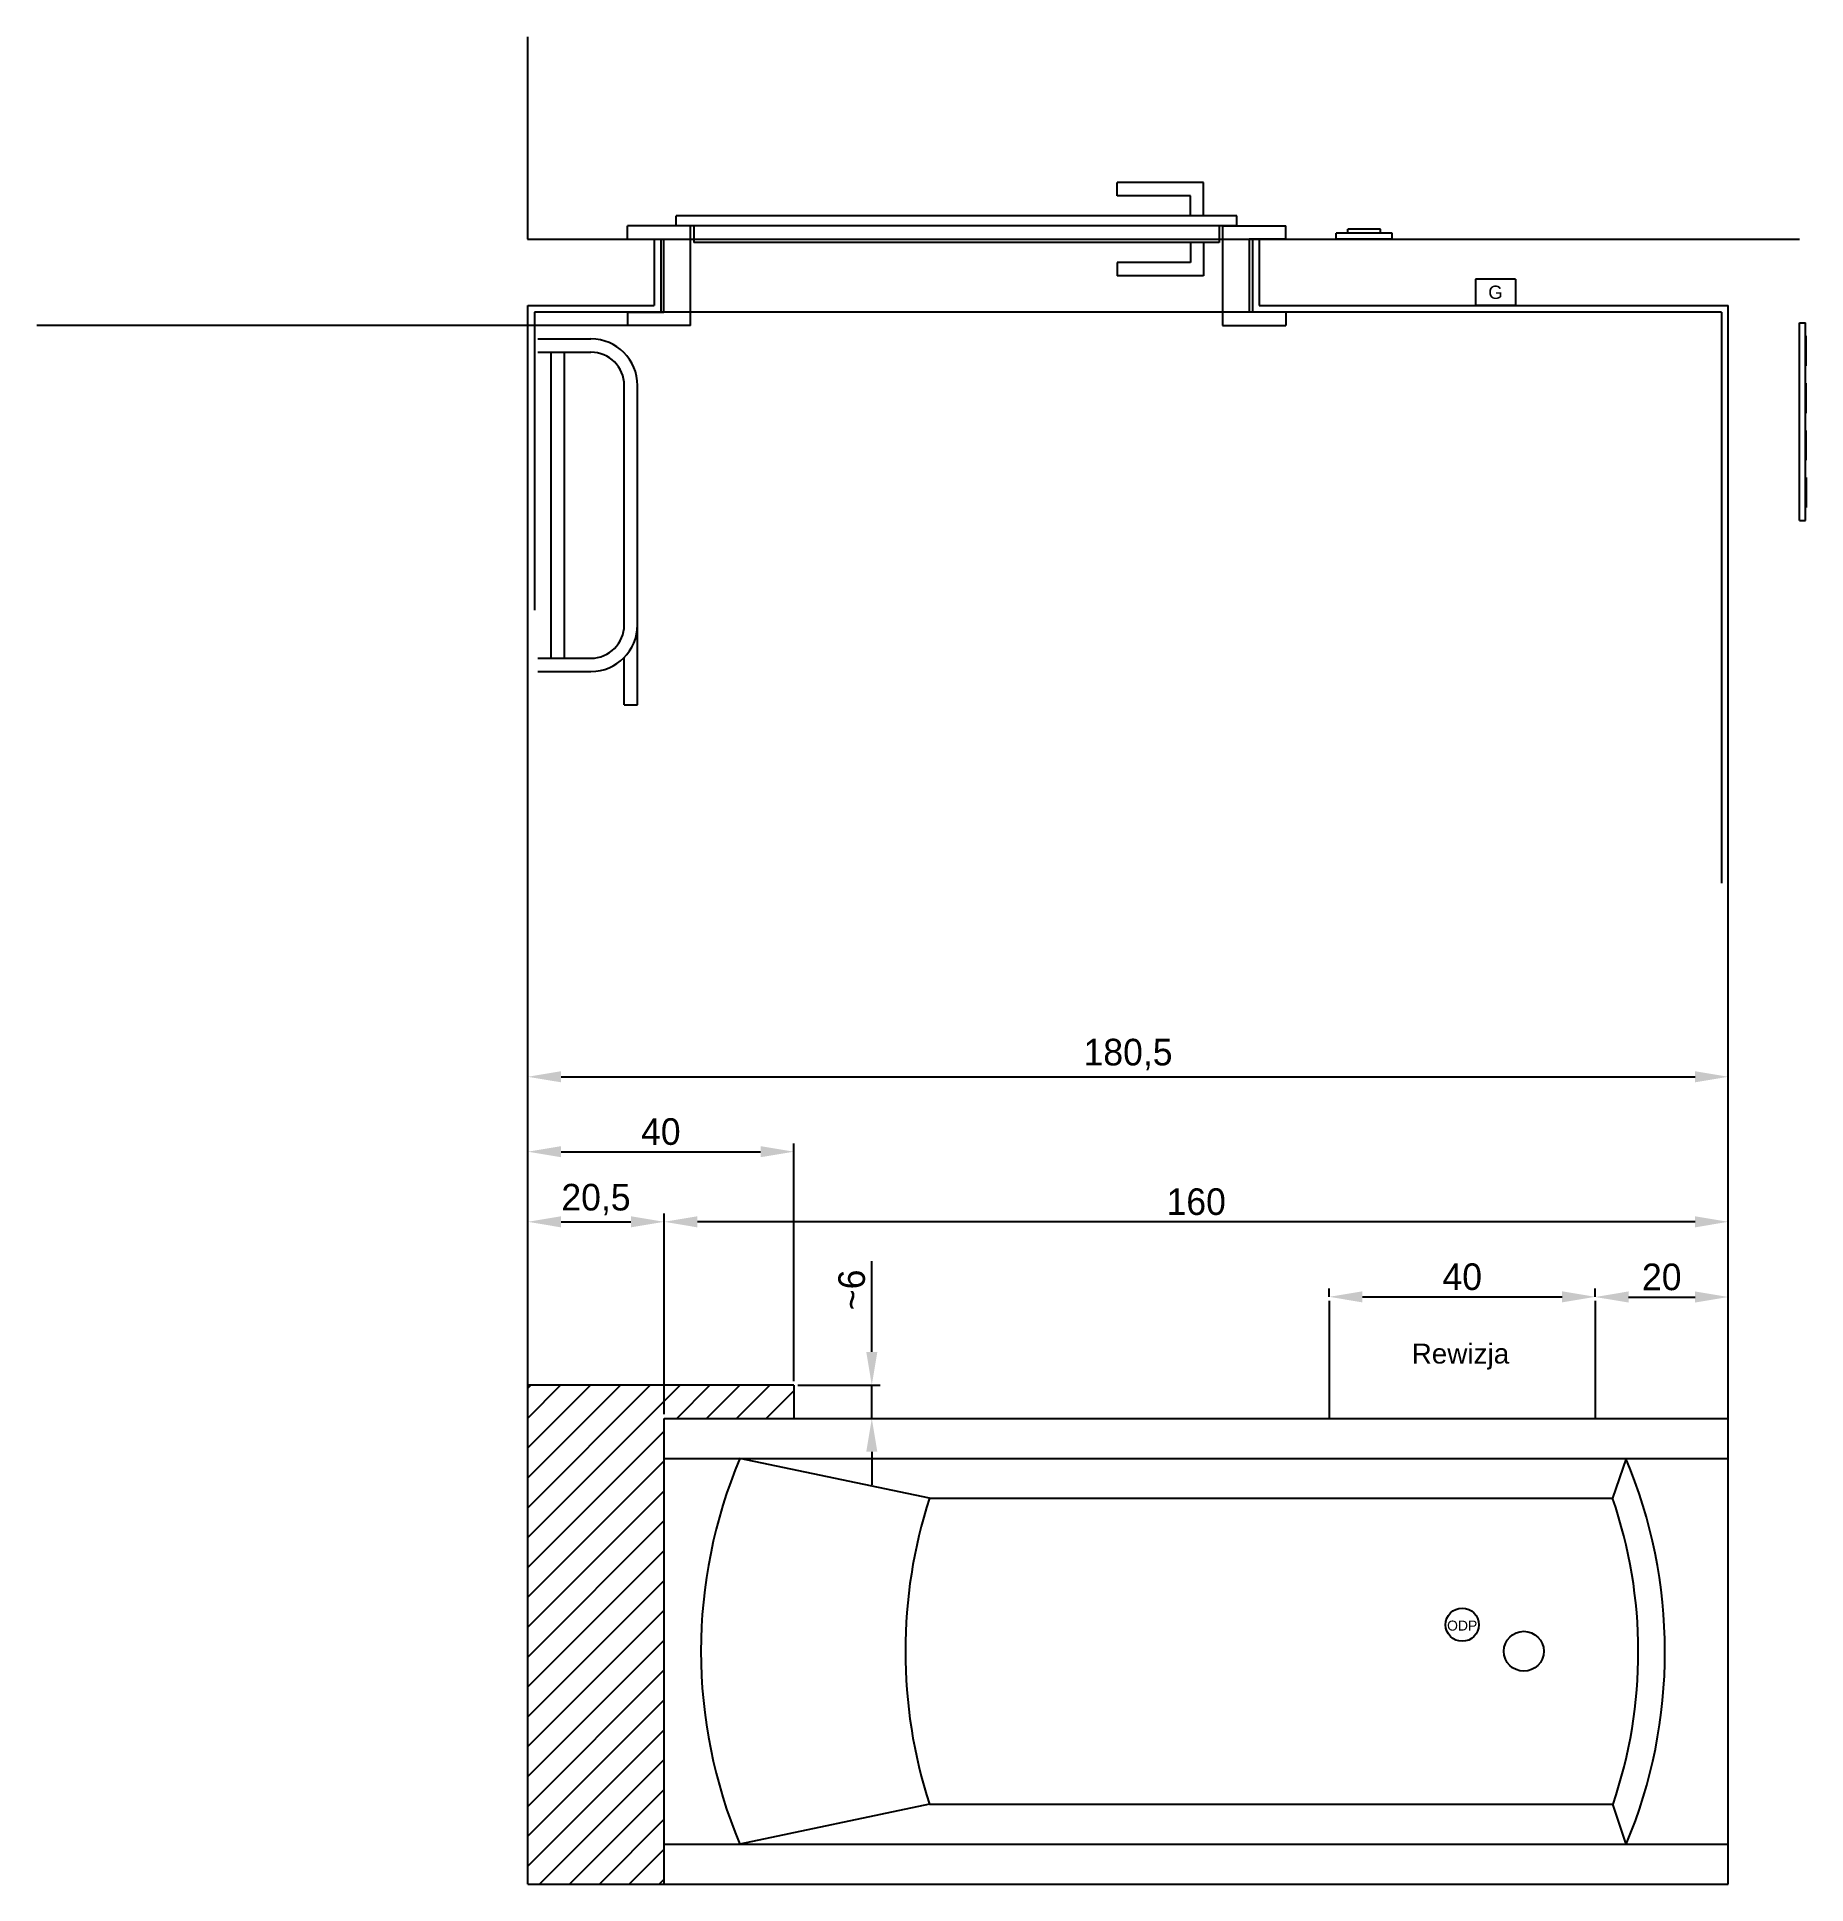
# Model space of a CAD drawing. Header units: millimetres. Extents: x 976 to 9349, y -1578 to 2211.
# Drawn here: x 3579.9 to 3845.9, y 207.1 to 484.8 of the extents above; entities that cross this region are included whole.
import ezdxf

# ---------------------------------------------------------------- set-up
doc = ezdxf.new("R2010")
doc.units = ezdxf.units.MM
for name, color, linetype in [('Drzwi', 34, 'Continuous'), ('Elektryka - obudowy', 174, 'Continuous'), ('Grzejniki', 12, 'Continuous'), ('Inst - odpływ', 35, 'Continuous'), ('Inst - woda', 220, 'Continuous'), ('Listwy', 42, 'Continuous'), ('Płytki', 254, 'Continuous'), ('Usunięte', 10, 'Continuous'), ('Wbudowane', 175, 'Continuous'), ('Ściany', 7, 'Continuous')]:
    doc.layers.add(name, color=color, linetype=linetype)
doc.dimstyles.new('ISO-25', dxfattribs={"dimtxt": 4, "dimasz": 5, "dimexe": 1.25, "dimexo": 0.625, "dimgap": 1, "dimtad": 1, "dimtxsty": 'Standard', "dimcen": 2.5, "dimadec": 0, "dimazin": 0, "dimtfac": 1, "dimtmove": 0, "dimatfit": 3, "dimfxl": 1, "dimarcsym": 0})

msp = doc.modelspace()

# ---------------------------------------------------------------- texts
at = {"layer": 'Inst - odpływ', "insert": (3794.192, 245.911), "char_height": 1.5, "width": 5, "attachment_point": 5}
msp.add_mtext('{\\fArial|b0|i0|c238|p0;ODP}', dxfattribs=at)
at = {"layer": 'Inst - woda', "insert": (3786.593, 288.317), "char_height": 3, "width": 24.68198, "attachment_point": 1}
msp.add_mtext('{\\fArial|b0|i0|c238|p0;Rewizja}', dxfattribs=at)

# ---------------------------------------------------------------- blocks, each defined once
blk = doc.blocks.new('Z$W@#18756')
for p, q in [((0, 6), (0, 0)), ((0, 6), (4, 6)), ((4, 6), (4, 0)), ((0, 0), (4, 0))]:
    blk.add_line(p, q)
blk = doc.blocks.new('Z$W@#26308')
at = {"rotation": -90.00000000000001}
blk.add_blockref('Z$W@#18756', (0, 4), dxfattribs=at)
at = {"insert": (3, 2), "char_height": 2, "width": 6, "attachment_point": 5}
blk.add_mtext('{\\fArial|b0|i0|c238|p0;G}', dxfattribs=at)
blk = doc.blocks.new('Z$W@#12287')
for p, q in [((0, 55), (8, 55)), ((0, 53), (8, 53)), ((2, 7), (2, 53)), ((4, 7), (4, 53)), ((13, 12), (13, 48)), ((15, 0), (15, 48)), ((0, 7), (8, 7)), ((13, 0), (13, 7.1)), ((0, 5), (8, 5)), ((13, 0), (15, 0))]:
    blk.add_line(p, q)
for centre, radius, start, end in [((8, 48), 7, 0, 90), ((8, 48), 5, 0, 90), ((8, 12), 5, 270, 0), ((8, 12), 7, 270, 0)]:
    blk.add_arc(centre, radius, start, end)
blk = doc.blocks.new('Z$W@#18128')
for p, q in [((0, 1.5), (0, 0.6)), ((0, 1.5), (8.4, 1.5)), ((0, 0.6), (8.4, 0.6)), ((1.75, 0.6), (1.75, 0)), ((1.75, 0), (6.65, 0)), ((6.65, 0.6), (6.65, 0)), ((8.4, 1.5), (8.4, 0.6))]:
    blk.add_line(p, q)
blk = doc.blocks.new('Z$W@#23178')
for p, q in [((0, 1), (0, 0.1)), ((0, 1), (29.7, 1)), ((0, 0.1), (29.7, 0.1)), ((1.95, 0.1), (1.95, 0)), ((6.45, 0), (1.95, 0)), ((6.45, 0.1), (6.45, 0)), ((9.05, 0.1), (9.05, 0)), ((9.05, 0), (13.55, 0)), ((13.55, 0.1), (13.55, 0)), ((16.15, 0.1), (16.15, 0)), ((16.15, 0), (20.65, 0)), ((20.65, 0.1), (20.65, 0)), ((23.25, 0.1), (23.25, 0)), ((23.25, 0), (27.75, 0)), ((27.75, 0.1), (27.75, 0)), ((29.7, 1), (29.7, 0.1))]:
    blk.add_line(p, q)
blk = doc.blocks.new('Z$W@#8064')
for p, q in [((0, 160), (0, 0)), ((0, 160), (70, 160)), ((6, 160), (6, 0)), ((64, 160), (64, 0)), ((70, 160), (70, 0)), ((12, 120.11), (6, 148.61)), ((58, 120.11), (64, 148.61)), ((12, 120.11), (12, 17.33)), ((58, 120.11), (58, 17.4)), ((6, 15.33, 3.98), (12, 17.33, 1.93)), ((64, 15.33, 3.98), (58, 17.4, 1.93)), ((0, 0), (70, 0))]:
    blk.add_line(p, q)
blk.add_circle((35, 30.74), 3)
for centre, radius, start, end in [((35, 79.65), 74.81, 67.1916, 112.8084), ((35, 48.92), 74.81, 72.0945, 107.9055), ((34.9, 84.33, 3.98), 70.81, 251.1307, 289.0395), ((34.9, 84.33, 3.98), 74.81, 247.2742, 292.8911)]:
    blk.add_arc(centre, radius, start, end)
blk = doc.blocks.new('Z$W@#29855')
for p, q in [((12.35, 16.5), (12.35, 21.5)), ((14.35, 16.5), (14.35, 19.5)), ((0, 13), (0, 15)), ((9.5, 15), (0, 15)), ((7.35, 15), (7.35, 16.5)), ((9.5, 15), (9.5, 0)), ((10, 15), (10, 12.5)), ((0, 13), (5.5, 13)), ((5.5, 13), (5.5, 2)), ((12.35, 12.5), (12.35, 7.5)), ((14.35, 12.5), (14.35, 9.5)), ((0, 2), (5.5, 2)), ((0, 2), (0, 0)), ((9.5, 0), (0, 0))]:
    blk.add_line(p, q)
at = {"layer": 'Drzwi'}
for p, q in [((12.35, 21.5), (25.35, 21.5)), ((14.35, 19.5), (25.35, 19.5)), ((25.35, 19.5), (25.35, 21.5)), ((7.35, 16.5), (91.65, 16.5)), ((7.35, 15), (91.65, 15)), ((89, 15), (89, 12.5)), ((89.5, 0), (89.5, 15)), ((89.5, 15), (99, 15)), ((91.65, 15), (91.65, 16.5)), ((99, 13), (99, 15)), ((10, 12.5), (89, 12.5)), ((99, 13), (93.5, 13)), ((93.5, 2), (93.5, 13)), ((14.35, 9.5), (25.35, 9.5)), ((25.35, 9.5), (25.35, 7.5)), ((12.35, 7.5), (25.35, 7.5)), ((89.5, 0), (99, 0)), ((99, 2), (93.5, 2)), ((99, 2), (99, 0))]:
    blk.add_line(p, q, dxfattribs=at)
blk = doc.blocks.new('*D226')
at = {"layer": 'Defpoints', "color": 0}
for p in [(3693.7, 282.06), (3705.42, 282.06), (3693.7, 277.06)]:
    blk.add_point(p, dxfattribs=at)
at = {"layer": 'Płytki', "color": 0, "lineweight": -2}
for p, q in [((3705.42, 287.06), (3705.42, 300.73)), ((3694.32, 282.06), (3706.67, 282.06)), ((3705.42, 277.06), (3705.42, 282.06)), ((3694.32, 277.06), (3706.67, 277.06)), ((3705.42, 272.06), (3705.42, 267.06))]:
    blk.add_line(p, q, dxfattribs=at)
at = {"layer": 'Płytki', "color": 0}
for points in [[(3704.59, 287.06), (3706.26, 287.06), (3705.42, 282.06)], [(3706.26, 272.06), (3704.59, 272.06), (3705.42, 277.06)]]:
    blk.add_solid(points, dxfattribs=at)
at = {"layer": 'Płytki', "color": 0, "insert": (3702.42, 296.4), "char_height": 4, "attachment_point": 5, "rotation": 90}
blk.add_mtext('~6', dxfattribs=at)
blk = doc.blocks.new('*D227')
at = {"layer": 'Defpoints', "color": 0}
for p in [(3693.7, 317.17), (3653.7, 282.06), (3693.7, 282.06)]:
    blk.add_point(p, dxfattribs=at)
at = {"layer": 'Płytki', "color": 0, "lineweight": -2}
for p, q in [((3653.7, 282.69), (3653.7, 318.42)), ((3658.7, 317.17), (3688.7, 317.17)), ((3693.7, 282.69), (3693.7, 318.42))]:
    blk.add_line(p, q, dxfattribs=at)
at = {"layer": 'Płytki', "color": 0}
for points in [[(3658.7, 318), (3658.7, 316.34), (3653.7, 317.17)], [(3688.7, 316.34), (3688.7, 318), (3693.7, 317.17)]]:
    blk.add_solid(points, dxfattribs=at)
at = {"layer": 'Płytki', "color": 0, "insert": (3673.7, 320.17), "char_height": 4, "attachment_point": 5}
blk.add_mtext('40', dxfattribs=at)
blk = doc.blocks.new('*D228')
at = {"layer": 'Defpoints', "color": 0}
for p in [(3834.2, 328.43), (3653.7, 325.71), (3834.2, 318.12)]:
    blk.add_point(p, dxfattribs=at)
at = {"layer": 'Płytki', "color": 0, "lineweight": -2}
for p, q in [((3653.7, 326.34), (3653.7, 329.68)), ((3658.7, 328.43), (3829.2, 328.43)), ((3834.2, 318.75), (3834.2, 329.68))]:
    blk.add_line(p, q, dxfattribs=at)
at = {"layer": 'Płytki', "color": 0}
for points in [[(3658.7, 329.27), (3658.7, 327.6), (3653.7, 328.43)], [(3829.2, 327.6), (3829.2, 329.27), (3834.2, 328.43)]]:
    blk.add_solid(points, dxfattribs=at)
at = {"layer": 'Płytki', "color": 0, "insert": (3743.95, 331.77), "char_height": 4, "attachment_point": 5}
blk.add_mtext('180,5', dxfattribs=at)
blk = doc.blocks.new('*D229')
at = {"layer": 'Defpoints', "color": 0}
for p in [(3674.2, 306.63), (3653.7, 282.69), (3674.2, 277.06)]:
    blk.add_point(p, dxfattribs=at)
at = {"layer": 'Płytki', "color": 0, "lineweight": -2}
for p, q in [((3653.7, 283.31), (3653.7, 307.88)), ((3658.7, 306.63), (3669.2, 306.63)), ((3674.2, 277.69), (3674.2, 307.88))]:
    blk.add_line(p, q, dxfattribs=at)
at = {"layer": 'Płytki', "color": 0}
for points in [[(3658.7, 307.46), (3658.7, 305.79), (3653.7, 306.63)], [(3669.2, 305.79), (3669.2, 307.46), (3674.2, 306.63)]]:
    blk.add_solid(points, dxfattribs=at)
at = {"layer": 'Płytki', "color": 0, "insert": (3663.95, 309.96), "char_height": 4, "attachment_point": 5}
blk.add_mtext('20,5', dxfattribs=at)
blk = doc.blocks.new('*D230')
at = {"layer": 'Defpoints', "color": 0}
for p in [(3674.2, 306.63), (3674.2, 277.06), (3834.2, 277.06)]:
    blk.add_point(p, dxfattribs=at)
at = {"layer": 'Płytki', "color": 0, "lineweight": -2}
for p, q in [((3674.2, 277.69), (3674.2, 307.88)), ((3829.2, 306.63), (3679.2, 306.63)), ((3834.2, 277.69), (3834.2, 307.88))]:
    blk.add_line(p, q, dxfattribs=at)
at = {"layer": 'Płytki', "color": 0}
for points in [[(3679.2, 307.46), (3679.2, 305.79), (3674.2, 306.63)], [(3829.2, 305.79), (3829.2, 307.46), (3834.2, 306.63)]]:
    blk.add_solid(points, dxfattribs=at)
at = {"layer": 'Płytki', "color": 0, "insert": (3754.2, 309.63), "char_height": 4, "attachment_point": 5}
blk.add_mtext('160', dxfattribs=at)
blk = doc.blocks.new('*D232')
at = {"layer": 'Defpoints', "color": 0}
for p in [(3814.2, 294.72), (3834.2, 295.32), (3834.2, 294.72)]:
    blk.add_point(p, dxfattribs=at)
at = {"layer": 'Inst - woda', "color": 0, "lineweight": -2}
for p, q in [((3814.2, 295.35), (3814.2, 296.57)), ((3819.2, 295.32), (3829.2, 295.32)), ((3834.2, 295.35), (3834.2, 296.57))]:
    blk.add_line(p, q, dxfattribs=at)
at = {"layer": 'Inst - woda', "color": 0}
for points in [[(3819.2, 296.16), (3819.2, 294.49), (3814.2, 295.32)], [(3829.2, 294.49), (3829.2, 296.16), (3834.2, 295.32)]]:
    blk.add_solid(points, dxfattribs=at)
at = {"layer": 'Inst - woda', "color": 0, "insert": (3824.2, 298.32), "char_height": 4, "attachment_point": 5}
blk.add_mtext('20', dxfattribs=at)
blk = doc.blocks.new('*D233')
at = {"layer": 'Defpoints', "color": 0}
for p in [(3774.2, 294.72), (3814.2, 295.35), (3814.2, 295.32)]:
    blk.add_point(p, dxfattribs=at)
at = {"layer": 'Inst - woda', "color": 0, "lineweight": -2}
for p, q in [((3774.2, 295.35), (3774.2, 296.6)), ((3779.2, 295.35), (3809.2, 295.35)), ((3814.2, 295.95), (3814.2, 296.6))]:
    blk.add_line(p, q, dxfattribs=at)
at = {"layer": 'Inst - woda', "color": 0}
for points in [[(3779.2, 296.18), (3779.2, 294.51), (3774.2, 295.35)], [(3809.2, 294.51), (3809.2, 296.18), (3814.2, 295.35)]]:
    blk.add_solid(points, dxfattribs=at)
at = {"layer": 'Inst - woda', "color": 0, "insert": (3794.2, 298.35), "char_height": 4, "attachment_point": 5}
blk.add_mtext('40', dxfattribs=at)

# ---------------------------------------------------------------- dimensions: what is measured, and where the dimension line sits
at = {"layer": 'Inst - woda'}
for base, p1, p2, picture, middle in [((3814.196, 295.348), (3774.196, 294.723), (3814.196, 295.323), '*D233', (3794.196, 298.348)), ((3834.196, 295.323), (3814.196, 294.723), (3834.196, 294.723), '*D232', (3824.196, 298.323))]:
    dim = msp.add_linear_dim(base=base, p1=p1, p2=p2, dimstyle='ISO-25', dxfattribs=at)
    dim.commit()
    dim.dimension.update_dxf_attribs({"geometry": picture, "text_midpoint": middle})
at = {"layer": 'Płytki'}
for base, p1, p2, picture, middle in [((3834.196, 328.433), (3653.696, 325.713), (3834.196, 318.121), '*D228', (3743.946, 331.766)), ((3693.696, 317.17), (3653.696, 282.063), (3693.696, 282.063), '*D227', (3673.696, 320.17)), ((3674.196, 306.627), (3653.696, 282.688), (3674.196, 277.063), '*D229', (3663.946, 309.961)), ((3674.196, 306.627), (3834.196, 277.063), (3674.196, 277.063), '*D230', (3754.196, 309.627))]:
    dim = msp.add_linear_dim(base=base, p1=p1, p2=p2, dimstyle='ISO-25', dxfattribs=at)
    dim.commit()
    dim.dimension.update_dxf_attribs({"geometry": picture, "text_midpoint": middle})
dim = msp.add_linear_dim(base=(3705.424, 282.063), p1=(3693.696, 277.063), p2=(3693.696, 282.063), angle=90, text='~6', dimstyle='ISO-25', dxfattribs=at)
dim.commit()
dim.dimension.update_dxf_attribs({"geometry": '*D226', "text_midpoint": (3702.424, 296.397)})

# ---------------------------------------------------------------- hatches: boundary and pattern name
at = {"layer": 'Ściany'}
h = msp.add_hatch(dxfattribs=at)
h.set_pattern_fill('ANSI31', color=256, style=0)
h.paths.add_polyline_path([(3653.696, 207.063), (3674.196, 207.063), (3674.196, 213.063), (3674.196, 271.063), (3674.196, 277.063), (3693.696, 277.063), (3693.696, 282.063), (3653.696, 282.063)])

# ---------------------------------------------------------------- linework, layer by layer
msp.add_line((3678.171, 441.363), (3579.895, 441.363))
at = {"layer": 'Inst - odpływ'}
msp.add_circle((3794.196, 246.056), 2.5, dxfattribs=at)
at = {"layer": 'Inst - woda'}
for p, q in [((3774.196, 294.723), (3774.196, 277.063)), ((3814.196, 294.723), (3814.196, 277.063))]:
    msp.add_line(p, q, dxfattribs=at)
at = {"layer": 'Listwy'}
for p, q in [((3653.646, 480.763), (3653.646, 454.363)), ((3653.646, 454.363), (3668.671, 454.363)), ((3767.671, 454.363), (3844.896, 454.363))]:
    msp.add_line(p, q, dxfattribs=at)
at = {"layer": 'Płytki'}
for p, q in [((3672.696, 454.363), (3763.646, 454.363)), ((3673.696, 454.363), (3714.696, 454.363)), ((3673.696, 454.363), (3673.696, 443.363)), ((3714.696, 454.363), (3762.593, 454.363)), ((3762.646, 454.363), (3762.646, 443.363)), ((3654.696, 443.363), (3654.696, 398.563)), ((3833.196, 443.363), (3654.696, 443.363)), ((3833.196, 443.363), (3833.196, 357.563))]:
    msp.add_line(p, q, dxfattribs=at)
at = {"layer": 'Ściany'}
for p, q in [((3653.646, 484.763), (3653.646, 454.363)), ((3653.646, 454.363), (3672.696, 454.363)), ((3672.696, 454.363), (3672.696, 444.363)), ((3763.646, 454.363), (3763.646, 444.363)), ((3763.646, 454.363), (3844.896, 454.363)), ((3653.696, 444.363), (3672.696, 444.363)), ((3653.696, 207.063), (3653.696, 444.363)), ((3763.646, 444.363), (3834.196, 444.363)), ((3834.196, 207.063), (3834.196, 444.363)), ((3693.696, 282.063), (3653.696, 282.063)), ((3693.696, 282.063), (3693.696, 277.063)), ((3653.696, 207.063), (3834.196, 207.063))]:
    msp.add_line(p, q, dxfattribs=at)

# ---------------------------------------------------------------- block references
at = {"layer": 'Drzwi', "xscale": -0.9999999999999996}
msp.add_blockref('Z$W@#29855', (3767.671, 441.363), dxfattribs=at)
at = {"layer": 'Elektryka - obudowy'}
for name, p, rotation in [('Z$W@#18128', (3783.646, 455.863), 180), ('Z$W@#23178', (3845.896, 412.063), 90)]:
    msp.add_blockref(name, p, dxfattribs=dict(at, rotation=rotation))
at = {"layer": 'Grzejniki'}
msp.add_blockref('Z$W@#12287', (3655.196, 384.363), dxfattribs=at)
at = {"layer": 'Usunięte'}
msp.add_blockref('Z$W@#26308', (3796.196, 444.363), dxfattribs=at)
at = {"layer": 'Wbudowane', "rotation": 90}
msp.add_blockref('Z$W@#8064', (3834.196, 207.063), dxfattribs=at)

msp.set_redraw_order([(e.dxf.handle, doc.entitydb.next_handle()) for e in msp.query("TEXT MTEXT ATTDEF DIMENSION ARC_DIMENSION")])  # texts and dimensions are drawn at this point

doc.saveas('drawing.dxf')
